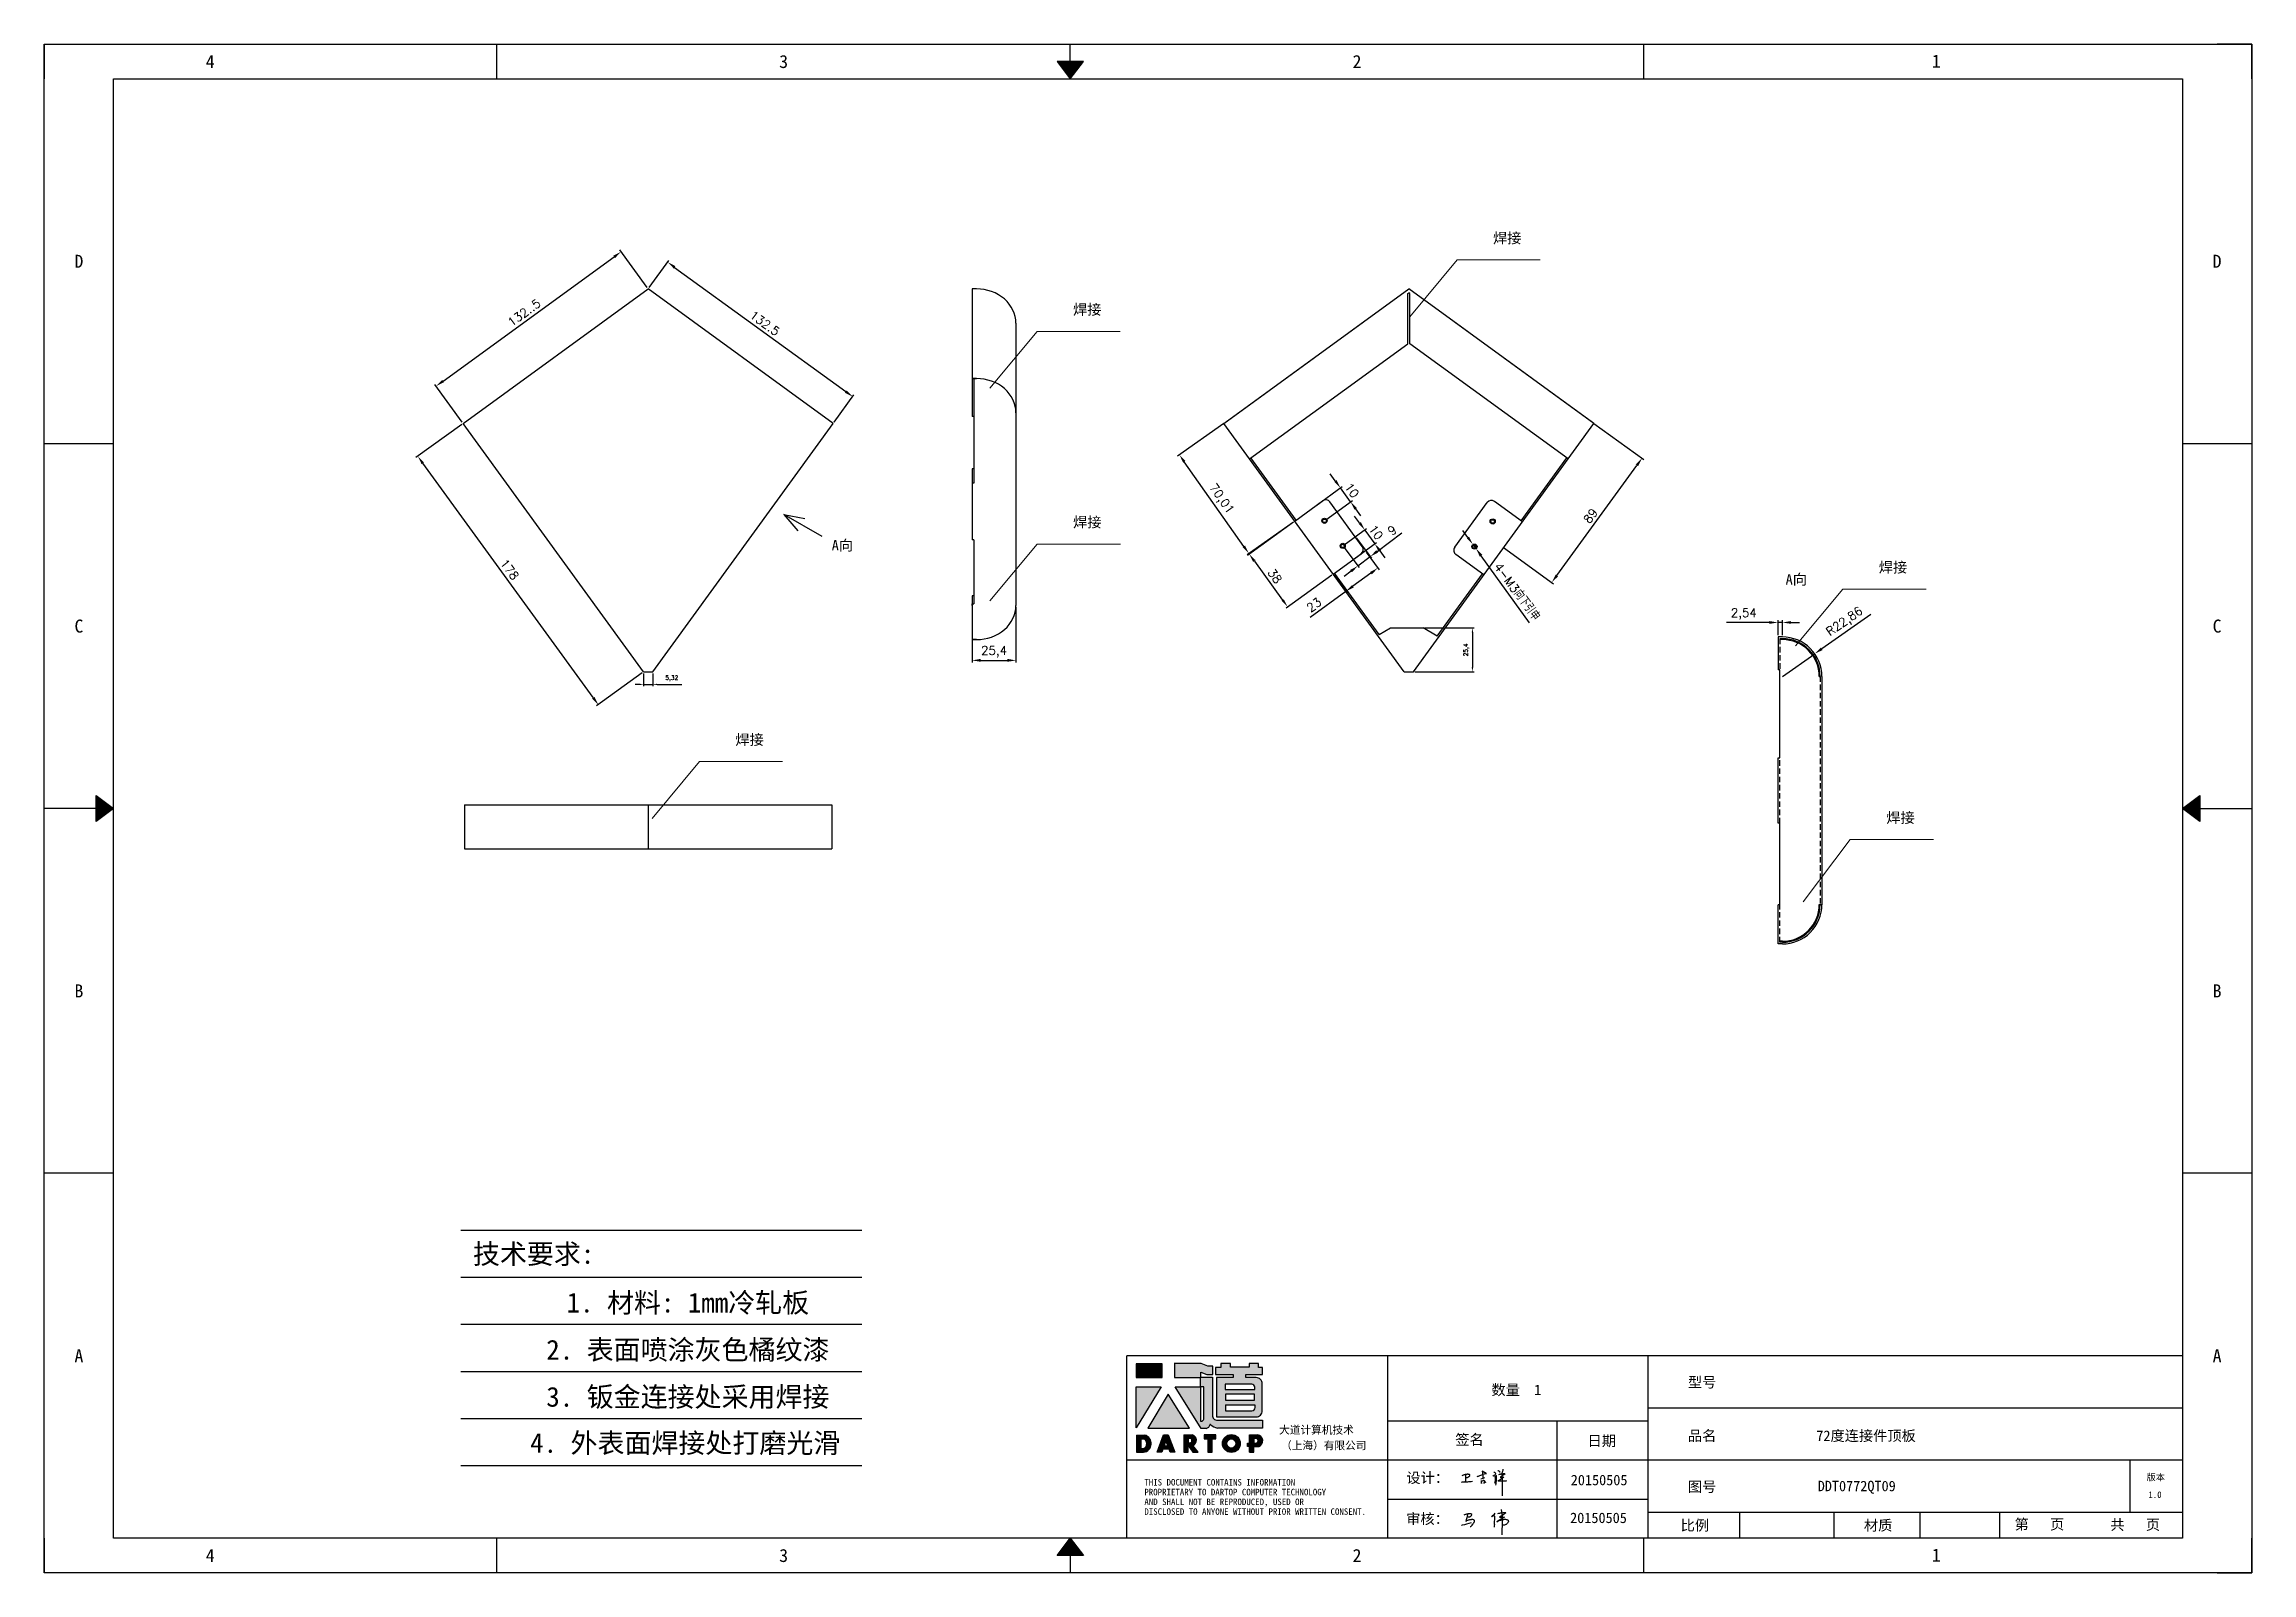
# Model space of a CAD drawing. Header units: millimetres. Extents: x -13830 to 10007, y -16942 to 55335.
# Drawn here: x -4161 to -2881, y 17482 to 18368 of the extents above; entities that cross this region are included whole.
import ezdxf
from ezdxf.enums import TextEntityAlignment as Align

# ---------------------------------------------------------------- set-up
doc = ezdxf.new("R2010")
doc.units = ezdxf.units.MM
doc.linetypes.add('DOT', pattern=[0.25, 0, -0.25])
doc.linetypes.add('HIDDEN2', pattern=[4.7625, 3.175, -1.5875])
for name, color, linetype in [('4', 7, 'Continuous'), ('hidden', 3, 'HIDDEN2'), ('print', 30, 'Continuous')]:
    doc.layers.add(name, color=color, linetype=linetype)
doc.layers.add('dim', color=2, linetype='Continuous', lineweight=9)
doc.styles.add('Dartop', font='')
doc.styles.add('HZ', font='')
doc.styles.add('hzHT', font='simhei.ttf')
doc.styles.get("Standard").update_dxf_attribs({"font": 'txt', "bigfont": 'gbcbig.shx'})
doc.styles.get('Dartop').set_extended_font_data('FangSong_GB2312')
doc.styles.get('HZ').set_extended_font_data('SimSun')
doc.dimstyles.new('0.5small', dxfattribs={"dimtxt": 2.5, "dimasz": 2.5, "dimexe": 1, "dimexo": 1, "dimgap": 2, "dimtad": 1, "dimtxsty": 'Standard', "dimcen": 2.5, "dimadec": 0, "dimazin": 0, "dimtfac": 1, "dimtmove": 0, "dimatfit": 3, "dimfxl": 0, "dimarcsym": 0})
doc.dimstyles.new('small', dxfattribs={"dimtxt": 5, "dimasz": 5, "dimexe": 1.25, "dimexo": 1, "dimgap": 2, "dimtad": 1, "dimtxsty": 'Standard', "dimcen": 2.5, "dimadec": 0, "dimazin": 0, "dimtfac": 1, "dimtmove": 0, "dimatfit": 3, "dimfxl": 0, "dimarcsym": 0})

msp = doc.modelspace()

# ---------------------------------------------------------------- texts
at = {"color": 0}
for s, height, style, p in [('4', 7.554, 'Dartop', (-4064.446, 18358.334)), ('3', 7.554, 'Dartop', (-3732.07, 18358.334)), ('2', 7.554, 'Dartop', (-3399.693, 18358.334)), ('1', 7.554, 'Dartop', (-3063.874, 18358.574)), ('焊接', 6.0432, 'hzHT', (-3312.623, 18255.977)), ('D', 7.554, 'Dartop', (-4140.571, 18242.506)), ('D', 7.554, 'Dartop', (-2901.129, 18242.506)), ('焊接', 6.0432, 'hzHT', (-3556.068, 18214.562)), ('焊接', 6.0432, 'hzHT', (-3556.022, 18091.285)), ('A向', 6.0432, 'hzHT', (-3697.993, 18077.87)), ('A向', 6.0432, 'hzHT', (-3145.058, 18058.075)), ('焊接', 6.0432, 'hzHT', (-3089.013, 18065.077)), ('C', 7.554, 'Dartop', (-4140.571, 18030.994)), ('C', 7.554, 'Dartop', (-2901.129, 18030.994)), ('焊接', 6.0432, 'hzHT', (-3751.809, 17965.14)), ('焊接', 6.0432, 'hzHT', (-3084.631, 17919.913)), ('B', 7.554, 'Dartop', (-4140.571, 17819.481)), ('B', 7.554, 'Dartop', (-2901.129, 17819.481)), ('A', 7.554, 'Dartop', (-4140.571, 17607.969)), ('A', 7.554, 'Dartop', (-2901.129, 17607.969)), ('型号', 6.0432, 'hzHT', (-3199.634, 17592.597)), ('数量  1', 6.0432, 'hzHT', (-3307.34, 17588.159)), ('签名', 6.0432, 'hzHT', (-3334.486, 17559.36)), ('日期', 6.0432, 'hzHT', (-3257.805, 17558.616)), ('品名', 6.0432, 'hzHT', (-3199.634, 17561.574)), ('72度连接件顶板', 6.0432, 'hzHT', (-3104.618, 17561.574)), ('20150505', 6.0432, 'hzHT', (-3259.356, 17535.897)), ('图号', 6.0432, 'hzHT', (-3199.634, 17532.035)), ('DDT0772QT09', 6.04321, 'hzHT', (-3110.017, 17532.43)), ('版本', 3.777, 'hzHT', (-2936.672, 17537.51)), ('1.0', 3.777, 'Dartop', (-2937.126, 17527.416)), ('20150505', 6.0432, 'hzHT', (-3259.716, 17513.969)), ('比例', 6.0432, 'hzHT', (-3203.847, 17509.61)), ('材质', 6.0432, 'hzHT', (-3097.598, 17509.61)), ('第   页', 6.0432, 'hzHT', (-3004.114, 17510.236)), ('共   页', 6.0432, 'hzHT', (-2948.602, 17510.016)), ('4', 7.554, 'Dartop', (-4064.446, 17492.141)), ('3', 7.554, 'Dartop', (-3732.07, 17492.141)), ('2', 7.554, 'Dartop', (-3399.693, 17492.141)), ('1', 7.554, 'Dartop', (-3063.874, 17492.38))]:
    msp.add_text(s, height=height, dxfattribs=dict(at, style=style)).set_placement(p, align=Align.MIDDLE_CENTER)
at = {"style": 'HZ'}
for s, p in [('技术要求:', (-3876.991, 17666.991)), ('     1. 材料: 1mm冷轧板', (-3807.058, 17638.748)), ('     2. 表面喷涂灰色橘纹漆', (-3807.058, 17611.448)), ('     3. 钣金连接处采用焊接', (-3807.058, 17584.148)), ('     4. 外表面焊接处打磨光滑', (-3808.603, 17557.394))]:
    msp.add_text(s, height=11.466, dxfattribs=at).set_placement(p, align=Align.MIDDLE_CENTER)
at = {"color": 0, "style": 'hzHT'}
for s, height, p in [('THIS DOCUMENT CONTAINS INFORMATION', 3.777, (-3522.95, 17532.694)), ('设计：', 6.0432, (-3371.095, 17534.182)), ('AND SHALL NOT BE REPRODUCED, USED OR', 3.777, (-3522.95, 17521.363)), ('DISCLOSED TO ANYONE WITHOUT PRIOR WRITTEN CONSENT.', 3.777, (-3522.95, 17515.697)), ('PROPRIETARY TO DARTOP COMPUTER TECHNOLOGY', 3.777, (-3522.95, 17527.028)), ('审核：', 6.0432, (-3371.185, 17510.384))]:
    msp.add_text(s, height=height, dxfattribs=at).set_placement(p)
at = {"layer": '4', "color": 0, "style": 'hzHT'}
for s, p in [('大道计算机技术', (-3444.832, 17562.693)), ('（上海）有限公司', (-3443.691, 17553.66))]:
    msp.add_text(s, height=4.5324, dxfattribs=at).set_placement(p)

# ---------------------------------------------------------------- blocks, each defined once
blk = doc.blocks.new('*U5')
at = {"color": 254, "linetype": 'Continuous', "extrusion": (0, 0, -1)}
for points in [[(-17, 0.333), (-16.812, 0.25), (-17, 0.5)], [(-17, 0.333), (-17.188, 0.25), (-16.812, 0.25)], [(-17, 0.333), (-17, 0.5), (-17.188, 0.25)]]:
    blk.add_solid(points, dxfattribs=at)
blk = doc.blocks.new('*U4')
at = {"color": 254, "linetype": 'Continuous', "extrusion": (0, 0, -1)}
for points in [[(-33.167, 11), (-33, 11), (-33.25, 11.188)], [(-33.167, 11), (-33.25, 11.188), (-33.25, 10.812)], [(-33.167, 11), (-33.25, 10.812), (-33, 11)]]:
    blk.add_solid(points, dxfattribs=at)
blk = doc.blocks.new('*U6')
at = {"color": 254, "linetype": 'Continuous'}
for points in [[(17, 21.667), (17.188, 21.75), (16.812, 21.75)], [(17, 21.667), (16.812, 21.75), (17, 21.5)], [(17, 21.667), (17, 21.5), (17.188, 21.75)]]:
    blk.add_solid(points, dxfattribs=at)
blk = doc.blocks.new('*U3')
at = {"color": 254, "linetype": 'Continuous', "extrusion": (0, 0, -1)}
for points in [[(-0.833, 11), (-0.75, 10.812), (-0.75, 11.188)], [(-0.833, 11), (-0.75, 11.188), (-1, 11)], [(-0.833, 11), (-1, 11), (-0.75, 10.812)]]:
    blk.add_solid(points, dxfattribs=at)
blk = doc.blocks.new('dadao')
for p, q in [((48, 19.2), (44.9, 10.4)), ((44.9, 10.4), (51.2, 10.4)), ((51.2, 10.4), (48, 19.2))]:
    blk.add_line(p, q)
for points in [[(41.8, 121.6), (41.8, 143.7), (-0.4, 143.7), (-0.4, 121.6), (41.8, 121.6)], [(104.8, 122), (104.8, 130.3), (114.1, 126.3), (124.2, 126.3), (124.2, 139.6), (115.9, 139.6), (105.1, 143.9), (61.5, 143.9)], [(61.7, 144), (61.7, 121.3), (103.9, 121.3)], [(113.4, 38.7), (105.1, 38.7), (63, 106.5), (103.9, 106.5), (103.9, 120.9), (103.9, 121.3)], [(109.7, 53.6), (109.7, 106.2), (104.3, 106.2), (104.3, 50.4), (106.6, 50.4)], [(144.6, 94.4), (144.6, 84.8), (192, 84.8), (192, 94.1), (144.9, 94.1)], [(120.2, 45), (119.5, 45), (119.5, 44.6)], [(0, 28), (0, 0), (11.8, 0)], [(0.1, 28), (14, 28)], [(7.1, 21.8), (7.1, 6.1), (12, 6.1)], [(7.1, 21.8), (11.4, 21.8)], [(76.8, 28.2), (76.8, 0), (84.1, 0), (84.1, 11.1), (91.6, -0.1), (100.3, -0.1), (91.7, 11.1)], [(76.8, 28.2), (90.6, 28.2)], [(84, 22.7), (84, 15.3), (87.2, 15.3)], [(84, 22.7), (87.3, 22.7)], [(183.7, 0), (183.7, 9.6), (180.6, 9.6), (180.6, 14.9), (183.8, 14.9), (183.8, 28.1), (196.1, 28.1), (196.5, 28.1)], [(183.7, 0), (190.9, 0), (190.9, 9.6), (198.8, 9.6)], [(194.9, 22.3), (190.8, 22.3), (190.8, 15), (194.4, 15)]]:
    blk.add_lwpolyline(points)
blk.add_lwpolyline([(137.1, 144.2), (137.1, 137.9), (128.3, 137.9), (128.3, 126.5), (157.3, 126.5), (157.3, 121.5), (130.3, 121.5), (130.3, 57.5), (194.4, 57.5, 0.414214), (204.4, 67.5), (204.4, 111.3, 0.414214), (194.4, 121.3), (177.5, 121.3), (177.5, 126.3), (204.7, 126.3), (204.7, 137.7), (198.2, 137.7), (198.2, 143.9), (183.3, 143.9), (183.3, 138), (153, 138), (153, 144.2), (137.1, 144.2)], format="xyb", close=True)
for points in [[(104.8, 122), (123.4, 122), (123.4, 60, 0.414214), (131.4, 52), (204.8, 52), (204.8, 39.1), (131.7, 39.1)], [(144.3, 110.8), (144.3, 101.8), (192.3, 101.8), (192.3, 105.5, 0.414214), (187.3, 110.5), (144.3, 110.5)], [(144.6, 77), (144.6, 67.5), (187.6, 67.5, 0.414214), (192.6, 72.5), (192.6, 76.4), (144.6, 76.4)]]:
    blk.add_lwpolyline(points, format="xyb")
for points in [[(-0.3, 106.2), (40.4, 106.2), (-0.3, 39.7), (-0.3, 106.2)], [(51.7, 94.1), (18.4, 39.3), (86.2, 39.3)], [(43.8, 28.2), (51.8, 28.2), (62.6, -0.1), (55, -0.1), (53.2, 5), (42.9, 5), (41.1, 0), (33.6, 0)], [(110, 28.1), (110, 21.9), (116, 21.9), (116, -0.1), (123.2, -0.1), (123.2, 22), (129.2, 22), (129.2, 28.1), (110, 28.1)]]:
    blk.add_lwpolyline(points, close=True)
for radius in [14.5, 7.44]:
    blk.add_circle((154.2, 14.2), radius)
for centre, radius, start, end in [((99.2, 60.7), 12.6, 305.6399, 325.969), ((111.6, 46.7), 8.19, 282.9811, 347.6627), ((136, 61.7), 22.9, 226.7358, 259.3209), ((8.5, 13.9), 8.49, 294.2143, 69.7177), ((9.6, 14.2), 14.4, 278.6604, 72.3203), ((86.4, 19), 3.8, 282.527, 76.7196), ((88.6, 19.4), 8.95, 290.6073, 77.2124), ((193.7, 18.7), 3.8, 280.9891, 72.5513), ((195.7, 18.6), 9.51, 288.8959, 85.2442)]:
    blk.add_arc(centre, radius, start, end)
blk = doc.blocks.new('h')
for p, q in [((20768.1, -2360.9), (20773, -2359.1)), ((20769.5, -2366.9), (20769.8, -2370.6)), ((20769.8, -2370.6), (20770.9, -2378)), ((20770.9, -2378), (20771.5, -2370.6)), ((20772.4, -2369.3), (20774.9, -2367.8)), ((20773, -2359.1), (20784.1, -2355.2)), ((20773.3, -2331.8), (20775.3, -2338.7)), ((20789.1, -2340.9), (20773.5, -2331.9)), ((20775.3, -2338.7), (20775.6, -2351.2)), ((20775.6, -2351.2), (20775.5, -2357.3)), ((20782.2, -2369.2), (20780, -2377.1)), ((20780, -2377.1), (20788.3, -2371.3)), ((20780.1, -2366.4), (20780.8, -2366.4)), ((20781.9, -2367.4), (20782.2, -2369.2)), ((20845.7, -2343.5), (20848.4, -2353)), ((20848.9, -2370.3), (20847.9, -2424)), ((20848.4, -2353), (20848.9, -2370.3))]:
    blk.add_line(p, q)
for points in [[(20696.6, -2372.4, 0.002073), (20710.6, -2371.9, 0.016137), (20719.6, -2371.3, 0.008314), (20736.9, -2369.3)], [(20699.1, -2348.2, -0.029745), (20704.6, -2345.4, -0.046842), (20708.4, -2344.2, -0.00919), (20714.3, -2343, -0.018517), (20717.2, -2342.5, -0.037841), (20720.3, -2342.4, -0.039541), (20723.2, -2342.8, -0.149785), (20726, -2344.3, -0.204935), (20726.9, -2346.6, -0.074872), (20726.5, -2348.3, -0.061615), (20725.6, -2350.3, -0.034204), (20723.8, -2352.6, -0.045776), (20722.3, -2354.1, -0.054985), (20720.4, -2355.3, -0.036348), (20717.3, -2356.5, -0.067752), (20715.7, -2356.8, -0.043553), (20713.2, -2356.7)], [(20755, -2351.9, -0.024077), (20759.9, -2350.1, -0.013147), (20768.7, -2346.5, -0.00522), (20775.4, -2344.1, -0.018517), (20777.3, -2343.4, -0.008274), (20786.3, -2341, -0.039541), (20788.3, -2340.8, -0.079216), (20789.4, -2341, -0.204935)], [(20813.5, -2350.1, 0.007348), (20815.9, -2348.7, 0.008421), (20818, -2347.3, 0.009459), (20819.7, -2346.2, -0.016325), (20820.7, -2345.5, -0.173771), (20821.8, -2345.3, -0.085159), (20823.9, -2346, -0.125883), (20826, -2347.9, -0.160659), (20826.6, -2350.1, -0.010447), (20826.5, -2352.3, -0.008247), (20826.2, -2355.1, -0.002698), (20825.3, -2374, 0.001562), (20823.9, -2383.7, 0.016137)], [(20816.8, -2335, -0.053561), (20819.6, -2336.1, -0.075272), (20821.3, -2337.3, -0.005295), (20822.5, -2338.5, -0.009337), (20823.1, -2339.1, -0.026146), (20823.7, -2339.8, -0.016644), (20824.5, -2340.9)], [(20832.1, -2329.2, -0.053561), (20834.9, -2330.3, -0.075272), (20836.7, -2331.5, -0.005295), (20837.8, -2332.6, -0.009337), (20838.5, -2333.3, -0.026146), (20839, -2334, -0.016644), (20839.8, -2335.1)], [(20836, -2343.7, -0.02797), (20842.1, -2342.6, -0.048868), (20845.6, -2342.2, -0.00919), (20851.1, -2341.4, -0.018517), (20853.9, -2341.1, -0.037841), (20856.7, -2341.2, -0.039541), (20859.4, -2341.6, -0.018282), (20840.6, -2354.7, -0.000937)], [(20847.6, -2340.2, 0.021784), (20849.6, -2335.9, 0.028296), (20850.8, -2332.4, 0.008136), (20851.9, -2328.2, 0.028913), (20852.2, -2327, 0.08193), (20852.1, -2325.9, 0.075058), (20851.7, -2324.7, 0.275043)]]:
    blk.add_lwpolyline(points, format="xyb")
for points in [[(20711.3, -2343.5), (20711.3, -2343.5), (20711.5, -2355.8), (20710.7, -2368), (20710.6, -2371.9)], [(20821.5, -2350.6), (20822.4, -2359.2), (20822.2, -2364.9), (20821.7, -2369), (20821.3, -2376.3), (20823.6, -2368.5), (20827.2, -2366.3), (20829.5, -2366.3)], [(20840.6, -2354.7), (20850, -2354.7), (20855, -2354.3), (20845.9, -2361.1), (20840.5, -2364), (20833, -2367.5), (20863.2, -2367.4), (20865.9, -2367.3)]]:
    blk.add_lwpolyline(points)
for centre, radius, start, end in [((20773.7, -2371.2), 2.3, 121.9907, 163.60158), ((20787.5, -2406), 40.3, 100.61827, 108.24823), ((20780.8, -2367.6), 1.15, 9.4675, 90)]:
    blk.add_arc(centre, radius, start, end)
blk = doc.blocks.new('*D11')
at = {"layer": 'Defpoints', "color": 0}
for p in [(-3917.8, 18148.5), (-3944.1, 18129.4), (-3813.2, 18004.5)]:
    blk.add_point(p, dxfattribs=at)
at = {"layer": 'dim', "color": 0, "lineweight": -2}
for p, q in [((-3918.6, 18147.9), (-3945.2, 18128.7)), ((-3842.5, 17989.5), (-3941.2, 18125.4)), ((-3814, 18003.9), (-3840.5, 17984.7))]:
    blk.add_line(p, q, dxfattribs=at)
at = {"layer": 'dim', "color": 0}
for points in [[(-3940.5, 18125.9), (-3941.9, 18124.9), (-3944.1, 18129.4)], [(-3841.8, 17990), (-3843.1, 17989), (-3839.5, 17985.4)]]:
    blk.add_solid(points, dxfattribs=at)
at = {"layer": 'dim', "color": 0, "insert": (-3890.9, 18063.8), "char_height": 5, "attachment_point": 5, "rotation": 306}
blk.add_mtext('178', dxfattribs=at)
blk = doc.blocks.new('*D12')
at = {"layer": 'Defpoints', "color": 0}
for p in [(-3476.1, 18149.1), (-3502.7, 18130.4), (-3435.8, 18091.9)]:
    blk.add_point(p, dxfattribs=at)
at = {"layer": 'dim', "color": 0, "lineweight": -2}
for p, q in [((-3476.9, 18148.5), (-3503.8, 18129.6)), ((-3465.3, 18077.2), (-3499.9, 18126.3)), ((-3436.6, 18091.3), (-3463.4, 18072.4))]:
    blk.add_line(p, q, dxfattribs=at)
at = {"layer": 'dim', "color": 0}
for points in [[(-3499.2, 18126.8), (-3500.5, 18125.8), (-3502.7, 18130.4)], [(-3464.6, 18077.7), (-3466, 18076.7), (-3462.4, 18073.1)]]:
    blk.add_solid(points, dxfattribs=at)
at = {"layer": 'dim', "color": 0, "insert": (-3478.6, 18104.6), "char_height": 5, "attachment_point": 5, "rotation": 305.1815}
blk.add_mtext('70,01', dxfattribs=at)
blk = doc.blocks.new('*D13')
at = {"layer": 'Defpoints', "color": 0}
for p in [(-3435.8, 18091.9), (-3413.5, 18061.2), (-3439.8, 18042)]:
    blk.add_point(p, dxfattribs=at)
at = {"layer": 'dim', "color": 0, "lineweight": -2}
for p, q in [((-3436.6, 18091.3), (-3463.2, 18072)), ((-3459.2, 18068.7), (-3442.8, 18046)), ((-3414.3, 18060.6), (-3440.8, 18041.3))]:
    blk.add_line(p, q, dxfattribs=at)
at = {"layer": 'dim', "color": 0}
for points in [[(-3458.5, 18069.2), (-3459.9, 18068.2), (-3462.2, 18072.7)], [(-3442.1, 18046.5), (-3443.4, 18045.6), (-3439.8, 18042)]]:
    blk.add_solid(points, dxfattribs=at)
at = {"layer": 'dim', "color": 0, "insert": (-3447.3, 18060), "char_height": 5, "attachment_point": 5, "rotation": 306}
blk.add_mtext('38', dxfattribs=at)
blk = doc.blocks.new('*D14')
at = {"layer": 'Defpoints', "color": 0}
for p in [(-3394.9, 18074.7), (-3413.5, 18061.2), (-3387.6, 18064.7)]:
    blk.add_point(p, dxfattribs=at)
at = {"layer": 'dim', "color": 0, "lineweight": -2}
for p, q in [((-3394.3, 18073.9), (-3386.8, 18063.6)), ((-3412.9, 18060.3), (-3405.4, 18050.1)), ((-3391.6, 18061.7), (-3402.1, 18054.1)), ((-3406.2, 18051.1), (-3426.9, 18036))]:
    blk.add_line(p, q, dxfattribs=at)
at = {"layer": 'dim', "color": 0}
for points in [[(-3392.1, 18062.4), (-3391.1, 18061), (-3387.6, 18064.7)], [(-3402.6, 18054.7), (-3401.6, 18053.4), (-3406.2, 18051.1)]]:
    blk.add_solid(points, dxfattribs=at)
at = {"layer": 'dim', "color": 0, "insert": (-3424.6, 18043.3), "char_height": 5, "attachment_point": 5, "rotation": 36.0123}
blk.add_mtext('23', dxfattribs=at)
blk = doc.blocks.new('*D15')
at = {"layer": 'Defpoints', "color": 0}
for p in [(-3400.8, 18082.9), (-3408, 18077.5), (-3392, 18071.3)]:
    blk.add_point(p, dxfattribs=at)
at = {"layer": 'dim', "color": 0, "lineweight": -2}
for p, q in [((-3388, 18074.3), (-3373.7, 18085.1)), ((-3407.4, 18076.7), (-3398.4, 18064.9)), ((-3400.2, 18082.1), (-3391.2, 18070.3)), ((-3399.2, 18065.9), (-3392, 18071.3)), ((-3403.1, 18062.8), (-3407.1, 18059.8))]:
    blk.add_line(p, q, dxfattribs=at)
at = {"layer": 'dim', "color": 0}
for points in [[(-3388.5, 18075), (-3387.5, 18073.6), (-3392, 18071.3)], [(-3403.7, 18063.5), (-3402.6, 18062.2), (-3399.2, 18065.9)]]:
    blk.add_solid(points, dxfattribs=at)
at = {"layer": 'dim', "color": 0, "insert": (-3379.3, 18086.5), "char_height": 5, "attachment_point": 5, "rotation": 37.1461}
blk.add_mtext('9', dxfattribs=at)
blk = doc.blocks.new('*D16')
at = {"layer": 'Defpoints', "color": 0, "transparency": 16777216}
for p in [(-3134.4, 18015), (-3153.1, 18001.8)]:
    blk.add_point(p, dxfattribs=at)
at = {"layer": 'dim', "color": 0, "lineweight": -2, "transparency": 16777216}
for p, q in [((-3101.8, 18037.8), (-3130.3, 18017.8)), ((-3153.1, 18001.8), (-3134.4, 18015))]:
    blk.add_line(p, q, dxfattribs=at)
at = {"layer": 'dim', "color": 0, "transparency": 16777216}
blk.add_solid([(-3130.8, 18018.5), (-3129.8, 18017.1), (-3134.4, 18015)], dxfattribs=at)
at = {"layer": 'dim', "color": 0, "transparency": 16777216, "insert": (-3116.8, 18033.3), "char_height": 5, "attachment_point": 5, "rotation": 35.0263}
blk.add_mtext('R22,86', dxfattribs=at)
blk = doc.blocks.new('*D17')
at = {"layer": 'Defpoints', "color": 0, "transparency": 16777216}
for p in [(-3155.6, 18033.1), (-3155.6, 18024.7), (-3153.1, 18024.7)]:
    blk.add_point(p, dxfattribs=at)
at = {"layer": 'dim', "color": 0, "lineweight": -2, "transparency": 16777216}
for p, q in [((-3160.6, 18033.1), (-3185.5, 18033.1)), ((-3155.6, 18025.7), (-3155.6, 18034.4)), ((-3153.1, 18033.1), (-3155.6, 18033.1)), ((-3153.1, 18025.7), (-3153.1, 18034.4)), ((-3148.1, 18033.1), (-3143.1, 18033.1))]:
    blk.add_line(p, q, dxfattribs=at)
at = {"layer": 'dim', "color": 0, "transparency": 16777216}
for points in [[(-3160.6, 18033.9), (-3160.6, 18032.3), (-3155.6, 18033.1)], [(-3148.1, 18033.9), (-3148.1, 18032.3), (-3153.1, 18033.1)]]:
    blk.add_solid(points, dxfattribs=at)
at = {"layer": 'dim', "color": 0, "transparency": 16777216, "insert": (-3175.5, 18038), "char_height": 5, "attachment_point": 5}
blk.add_mtext('2,54', dxfattribs=at)
blk = doc.blocks.new('*D18')
at = {"layer": 'Defpoints', "color": 0, "transparency": 16777216}
for p in [(-3622.8, 18042.9), (-3597.4, 18042.9), (-3597.4, 18011.1)]:
    blk.add_point(p, dxfattribs=at)
at = {"layer": 'dim', "color": 0, "lineweight": -2, "transparency": 16777216}
for p, q in [((-3622.8, 18041.9), (-3622.8, 18009.9)), ((-3597.4, 18041.9), (-3597.4, 18009.9)), ((-3617.8, 18011.1), (-3602.4, 18011.1))]:
    blk.add_line(p, q, dxfattribs=at)
at = {"layer": 'dim', "color": 0, "transparency": 16777216}
for points in [[(-3617.8, 18012), (-3617.8, 18010.3), (-3622.8, 18011.1)], [(-3602.4, 18012), (-3602.4, 18010.3), (-3597.4, 18011.1)]]:
    blk.add_solid(points, dxfattribs=at)
at = {"layer": 'dim', "color": 0, "transparency": 16777216, "insert": (-3610.1, 18016.1), "char_height": 5, "attachment_point": 5}
blk.add_mtext('25,4', dxfattribs=at)
blk = doc.blocks.new('*D192')
at = {"layer": 'Defpoints', "color": 0}
for p in [(-3408, 18077.5), (-3389.4, 18078.7), (-3402.1, 18069.4)]:
    blk.add_point(p, dxfattribs=at)
at = {"layer": 'dim', "color": 0, "lineweight": -2}
for p, q in [((-3407.2, 18078.1), (-3394.2, 18087.5)), ((-3398.2, 18090.8), (-3401.1, 18094.8)), ((-3395.2, 18086.7), (-3389.4, 18078.7)), ((-3401.3, 18070), (-3388.3, 18079.4)), ((-3386.4, 18074.6), (-3383.5, 18070.6))]:
    blk.add_line(p, q, dxfattribs=at)
at = {"layer": 'dim', "color": 0}
for points in [[(-3397.5, 18091.3), (-3398.8, 18090.3), (-3395.2, 18086.7)], [(-3385.7, 18075.1), (-3387.1, 18074.1), (-3389.4, 18078.7)]]:
    blk.add_solid(points, dxfattribs=at)
at = {"layer": 'dim', "color": 0, "insert": (-3388.7, 18085.4), "char_height": 5, "attachment_point": 5, "rotation": 306}
blk.add_mtext('10', dxfattribs=at)
blk = doc.blocks.new('*D193')
at = {"layer": 'Defpoints', "color": 0}
for p in [(-3409.3, 18111.1), (-3424.4, 18100.1), (-3418.6, 18092.1)]:
    blk.add_point(p, dxfattribs=at)
at = {"layer": 'dim', "color": 0, "lineweight": -2}
for p, q in [((-3423.6, 18100.7), (-3408.3, 18111.9)), ((-3412.3, 18115.2), (-3415.2, 18119.2)), ((-3403.4, 18103), (-3409.3, 18111.1)), ((-3417.7, 18092.6), (-3402.4, 18103.8)), ((-3400.5, 18099), (-3397.6, 18094.9))]:
    blk.add_line(p, q, dxfattribs=at)
at = {"layer": 'dim', "color": 0}
for points in [[(-3411.6, 18115.7), (-3412.9, 18114.7), (-3409.3, 18111.1)], [(-3399.8, 18099.5), (-3401.2, 18098.5), (-3403.4, 18103)]]:
    blk.add_solid(points, dxfattribs=at)
at = {"layer": 'dim', "color": 0, "insert": (-3402.7, 18109.7), "char_height": 5, "attachment_point": 5, "rotation": 306}
blk.add_mtext('10', dxfattribs=at)
blk = doc.blocks.new('*D194')
at = {"layer": 'Defpoints', "color": 0}
for p in [(-3813.2, 18004.5), (-3807.9, 18004.5), (-3807.9, 17997.2)]:
    blk.add_point(p, dxfattribs=at)
at = {"layer": 'dim', "color": 0, "lineweight": -2}
for p, q in [((-3815.7, 17997.2), (-3818.2, 17997.2)), ((-3813.2, 18003.5), (-3813.2, 17996.2)), ((-3813.2, 17997.2), (-3807.9, 17997.2)), ((-3807.9, 18003.5), (-3807.9, 17996.2)), ((-3805.4, 17997.2), (-3791, 17997.2))]:
    blk.add_line(p, q, dxfattribs=at)
at = {"layer": 'dim', "color": 0}
for points in [[(-3815.7, 17997.6), (-3815.7, 17996.8), (-3813.2, 17997.2)], [(-3805.4, 17997.6), (-3805.4, 17996.8), (-3807.9, 17997.2)]]:
    blk.add_solid(points, dxfattribs=at)
at = {"layer": 'dim', "color": 0, "insert": (-3796.9, 18000.7), "char_height": 2.5, "attachment_point": 5}
blk.add_mtext('5,32', dxfattribs=at)
blk = doc.blocks.new('*D195')
at = {"layer": 'Defpoints', "color": 0}
for p in [(-3361.4, 18029.9), (-3367.2, 18004.5), (-3332.8, 18004.5)]:
    blk.add_point(p, dxfattribs=at)
at = {"layer": 'dim', "color": 0, "lineweight": -2}
for p, q in [((-3360.4, 18029.9), (-3331.8, 18029.9)), ((-3332.8, 18027.4), (-3332.8, 18007)), ((-3366.2, 18004.5), (-3331.8, 18004.5))]:
    blk.add_line(p, q, dxfattribs=at)
at = {"layer": 'dim', "color": 0}
for points in [[(-3333.2, 18027.4), (-3332.4, 18027.4), (-3332.8, 18029.9)], [(-3333.2, 18007), (-3332.4, 18007), (-3332.8, 18004.5)]]:
    blk.add_solid(points, dxfattribs=at)
at = {"layer": 'dim', "color": 0, "insert": (-3336.3, 18017.2), "char_height": 2.5, "attachment_point": 5, "rotation": 90}
blk.add_mtext('25,4', dxfattribs=at)
blk = doc.blocks.new('*D212')
at = {"layer": 'Defpoints', "color": 0}
for p in [(-3826.2, 18248.1), (-3810.6, 18226.5), (-3917.8, 18148.5)]:
    blk.add_point(p, dxfattribs=at)
at = {"layer": 'dim', "color": 0, "lineweight": -2}
for p, q in [((-3811.1, 18227.3), (-3827, 18249.1)), ((-3929.5, 18173), (-3830.3, 18245.1)), ((-3918.4, 18149.3), (-3934.2, 18171.1))]:
    blk.add_line(p, q, dxfattribs=at)
at = {"layer": 'dim', "color": 0}
for points in [[(-3830.8, 18245.8), (-3829.8, 18244.4), (-3826.2, 18248.1)], [(-3930, 18173.7), (-3929, 18172.4), (-3933.5, 18170.1)]]:
    blk.add_solid(points, dxfattribs=at)
at = {"layer": 'dim', "color": 0, "insert": (-3882.5, 18212.7), "char_height": 5, "attachment_point": 5, "rotation": 36}
blk.add_mtext('132..5', dxfattribs=at)
blk = doc.blocks.new('*D213')
at = {"layer": 'Defpoints', "color": 0}
for p in [(-3810.6, 18226.5), (-3692, 18164), (-3703.3, 18148.5)]:
    blk.add_point(p, dxfattribs=at)
at = {"layer": 'dim', "color": 0, "lineweight": -2}
for p, q in [((-3810, 18227.3), (-3798.6, 18243)), ((-3795.3, 18239), (-3696.1, 18167)), ((-3702.7, 18149.3), (-3691.3, 18165))]:
    blk.add_line(p, q, dxfattribs=at)
at = {"layer": 'dim', "color": 0}
for points in [[(-3794.8, 18239.7), (-3795.7, 18238.3), (-3799.3, 18242)], [(-3695.6, 18167.6), (-3696.6, 18166.3), (-3692, 18164)]]:
    blk.add_solid(points, dxfattribs=at)
at = {"layer": 'dim', "color": 0, "insert": (-3743, 18206.6), "char_height": 5, "attachment_point": 5, "rotation": 324}
blk.add_mtext('132.5', dxfattribs=at)
blk = doc.blocks.new('*D214')
at = {"layer": 'Defpoints', "color": 0}
for p in [(-3263.2, 18149.1), (-3234.5, 18128.3), (-3315.5, 18077.1)]:
    blk.add_point(p, dxfattribs=at)
at = {"layer": 'dim', "color": 0, "lineweight": -2}
for p, q in [((-3262.4, 18148.5), (-3233.5, 18127.5)), ((-3283.9, 18060.3), (-3237.4, 18124.2)), ((-3314.7, 18076.5), (-3285.8, 18055.5))]:
    blk.add_line(p, q, dxfattribs=at)
at = {"layer": 'dim', "color": 0}
for points in [[(-3238.1, 18124.7), (-3236.8, 18123.7), (-3234.5, 18128.3)], [(-3284.5, 18060.8), (-3283.2, 18059.8), (-3286.8, 18056.3)]]:
    blk.add_solid(points, dxfattribs=at)
at = {"layer": 'dim', "color": 0, "insert": (-3264.3, 18094.9), "char_height": 5, "attachment_point": 5, "rotation": 54}
blk.add_mtext('89', dxfattribs=at)
blk = doc.blocks.new('*D215')
at = {"layer": 'Defpoints', "color": 0}
for p in [(-3332.5, 18078.3), (-3330.7, 18075.9)]:
    blk.add_point(p, dxfattribs=at)
at = {"layer": 'dim', "color": 0, "lineweight": -2}
for p, q in [((-3335.4, 18082.4), (-3338.4, 18086.4)), ((-3332.5, 18078.3), (-3330.7, 18075.9)), ((-3299.7, 18032.9), (-3327.8, 18071.8))]:
    blk.add_line(p, q, dxfattribs=at)
at = {"layer": 'dim', "color": 0}
for points in [[(-3334.8, 18082.8), (-3336.1, 18081.9), (-3332.5, 18078.3)], [(-3327.1, 18072.3), (-3328.5, 18071.3), (-3330.7, 18075.9)]]:
    blk.add_solid(points, dxfattribs=at)
at = {"layer": 'dim', "color": 0, "insert": (-3307, 18050.9), "char_height": 5, "attachment_point": 5, "rotation": 305.827}
blk.add_mtext('4-M3向下引申', dxfattribs=at)

# ---------------------------------------------------------------- dimensions: what is measured, and where the dimension line sits
at = {"layer": 'dim'}
for p1, p2, distance, text, picture, middle in [((-3917.834, 18148.531), (-3810.551, 18226.476), 26.674, '132..5', '*D212', (-3882.516, 18212.723)), ((-3810.551, 18226.476), (-3703.269, 18148.531), 19.141, '132.5', '*D213', (-3743.014, 18206.629))]:
    dim = msp.add_aligned_dim(p1=p1, p2=p2, distance=distance, text=text, dimstyle='small', override={"dimpost": '\\X'}, dxfattribs=at)
    dim.commit()
    dim.dimension.update_dxf_attribs({"geometry": picture, "text_midpoint": middle})
for base, p1, p2, angle, picture, middle in [((-3944.14, 18129.418), (-3813.21, 18004.529), (-3917.834, 18148.531), 125.999975, '*D11', (-3894.555, 18061.17)), ((-3391.992, 18071.293), (-3407.977, 18077.491), (-3400.804, 18082.925), 37.146121, '*D15', (-3376.625, 18082.934)), ((-3387.565, 18064.658), (-3413.455, 18061.157), (-3394.85, 18074.68), 36.012302, '*D14', (-3421.945, 18039.668))]:
    dim = msp.add_linear_dim(base=base, p1=p1, p2=p2, angle=angle, dimstyle='small', override={"dimpost": '\\X'}, dxfattribs=at)
    dim.commit()
    dim.dimension.update_dxf_attribs({"geometry": picture, "text_midpoint": middle, "dimtype": 161})
for p1, p2, distance, picture, middle in [((-3435.791, 18091.899), (-3476.127, 18149.118), 32.56, '*D12', (-3478.552, 18104.582)), ((-3315.493, 18077.116), (-3263.18, 18149.118), -35.448, '*D214', (-3264.299, 18094.926)), ((-3418.557, 18092.054), (-3424.438, 18100.148), -18.675, '*D193', (-3402.749, 18109.723)), ((-3435.791, 18091.899), (-3413.455, 18061.157), -32.59, '*D13', (-3447.348, 18060.017)), ((-3407.9768, 18077.4914), (-3402.1019, 18069.4052), 15.7505, '*D192', (-3388.6563, 18085.3513))]:
    dim = msp.add_aligned_dim(p1=p1, p2=p2, distance=distance, dimstyle='small', override={"dimpost": '\\X'}, dxfattribs=at)
    dim.commit()
    dim.dimension.update_dxf_attribs({"geometry": picture, "text_midpoint": middle})
dim = msp.add_diameter_dim_2p(p1=(-3332.502, 18078.303), p2=(-3330.746, 18075.871), text='4-M3向下引申', dimstyle='small', override={"dimpost": '\\X'}, dxfattribs=at)
dim.commit()
dim.dimension.update_dxf_attribs({"geometry": '*D215', "text_midpoint": (-3310.79, 18048.23), "dimtype": 163})
for base, p1, p2, picture, middle in [((-3597.39, 18011.136), (-3622.79, 18042.878), (-3597.39, 18042.878), '*D18', (-3610.09, 18016.053)), ((-3155.63, 18033.109), (-3153.09, 18024.692), (-3155.63, 18024.692), '*D17', (-3175.547, 18038.026))]:
    dim = msp.add_linear_dim(base=base, p1=p1, p2=p2, dimstyle='small', override={"dimpost": '\\X'}, dxfattribs=at)
    dim.commit()
    dim.dimension.update_dxf_attribs({"geometry": picture, "text_midpoint": middle})
dim = msp.add_radius_dim(center=(-3153.09, 18001.832), mpoint=(-3134.37, 18014.953), dimstyle='small', override={"dimpost": '\\X'}, dxfattribs=at)
dim.commit()
dim.dimension.update_dxf_attribs({"geometry": '*D16', "text_midpoint": (-3116.788, 18033.28)})
dim = msp.add_linear_dim(base=(-3332.814, 18004.529), p1=(-3361.369, 18029.931), p2=(-3367.218, 18004.529), angle=90, dimstyle='0.5small', override={"dimpost": '\\X'}, dxfattribs=at)
dim.commit()
dim.dimension.update_dxf_attribs({"geometry": '*D195', "text_midpoint": (-3336.272, 18017.23)})
dim = msp.add_linear_dim(base=(-3807.892, 17997.205), p1=(-3813.21, 18004.529), p2=(-3807.892, 18004.529), dimstyle='0.5small', override={"dimpost": '\\X'}, dxfattribs=at)
dim.commit()
dim.dimension.update_dxf_attribs({"geometry": '*D194', "text_midpoint": (-3796.934, 17997.205), "dimtype": 160})

# ---------------------------------------------------------------- hatches: boundary and pattern name
for points in [[(-3512.667, 17603.291), (-3527.734, 17603.291), (-3527.734, 17595.419), (-3512.667, 17595.419)], [(-3513.152, 17589.911), (-3527.694, 17589.911), (-3527.694, 17566.168)], [(-3509.121, 17585.602), (-3521.008, 17566.01), (-3496.802, 17566.01)], [(-3481.432, 17562.001), (-3488.312, 17562.001), (-3488.312, 17559.818), (-3486.165, 17559.818), (-3486.165, 17551.954), (-3483.595, 17551.954), (-3483.595, 17559.823), (-3481.432, 17559.823)]]:
    msp.add_hatch(color=0).paths.add_polyline_path(points)
h = msp.add_hatch(color=0)
h.paths.add_polyline_path([(-3490.15, 17598.507), (-3486.824, 17597.07), (-3483.229, 17597.07), (-3483.229, 17601.828), (-3486.195, 17601.828), (-3490.06, 17603.355), (-3505.547, 17603.355), (-3505.547, 17595.307), (-3490.478, 17595.307), (-3490.478, 17595.144), (-3490.478, 17590.001), (-3505.091, 17590.001), (-3490.061, 17565.813), (-3487.084, 17565.813, 0.27937482), (-3484.912, 17567.926), (-3484.912, 17568.037), (-3484.649, 17568.037, 0.14314537), (-3480.552, 17565.952), (-3454.435, 17565.952), (-3454.435, 17570.539), (-3480.663, 17570.539, -0.41421356), (-3483.52, 17573.396), (-3483.52, 17595.561), (-3490.15, 17595.561)])
h.paths.add_polyline_path([(-3490.326, 17589.898), (-3488.411, 17589.898), (-3488.411, 17571.125, -0.08893574), (-3489.521, 17569.983), (-3490.333, 17569.983)], flags=16)
h = msp.add_hatch(color=0)
h.paths.add_polyline_path([(-3454.48, 17601.162), (-3456.804, 17601.162), (-3456.804, 17603.373), (-3462.115, 17603.373), (-3462.115, 17601.273), (-3472.959, 17601.273), (-3472.959, 17603.483), (-3478.638, 17603.483), (-3478.638, 17601.232), (-3481.776, 17601.232), (-3481.776, 17597.157), (-3471.42, 17597.157), (-3471.42, 17595.354), (-3481.07, 17595.354), (-3481.07, 17572.534), (-3458.162, 17572.534, 0.41421356), (-3454.591, 17576.105), (-3454.591, 17591.733, 0.41421356), (-3458.162, 17595.304), (-3464.218, 17595.304), (-3464.218, 17597.073), (-3454.48, 17597.073)])
h.paths.add_polyline_path([(-3460.692, 17591.435, -0.41421356), (-3458.906, 17589.65), (-3458.906, 17588.34), (-3476.057, 17588.34), (-3476.057, 17591.435)], flags=16)
h.paths.add_polyline_path([(-3459.017, 17585.577), (-3459.017, 17582.261), (-3475.946, 17582.261), (-3475.946, 17585.577)], flags=16)
h.paths.add_polyline_path([(-3458.796, 17579.277), (-3458.796, 17577.857, -0.41421356), (-3460.581, 17576.071), (-3475.946, 17576.071), (-3475.946, 17579.277)], flags=16)
h = msp.add_hatch(color=0)
h.paths.add_polyline_path([(-3522.598, 17561.965), (-3527.587, 17561.965), (-3527.587, 17551.983), (-3523.385, 17551.983, 0.79301591)])
h.paths.add_polyline_path([(-3523.311, 17554.169), (-3525.055, 17554.169), (-3525.055, 17559.779), (-3523.504, 17559.779, -0.67136089)], flags=16)
h = msp.add_hatch(color=0)
h.paths.add_polyline_path([(-3509.083, 17562.047), (-3511.93, 17562.047), (-3515.591, 17551.973), (-3512.895, 17551.973), (-3512.26, 17553.758), (-3508.606, 17553.758), (-3507.958, 17551.951), (-3505.24, 17551.951)])
h.paths.add_polyline_path([(-3509.305, 17555.683), (-3511.568, 17555.683), (-3510.457, 17558.848)], flags=16)
h = msp.add_hatch(color=0)
h.paths.add_polyline_path([(-3495.244, 17562.04), (-3500.151, 17562.04), (-3500.151, 17551.967), (-3497.558, 17551.967), (-3497.558, 17555.96), (-3494.893, 17551.931), (-3491.759, 17551.931), (-3494.827, 17555.935, 0.74405494)])
h.paths.add_polyline_path([(-3497.581, 17557.451), (-3497.581, 17560.096), (-3496.422, 17560.096, -0.79680897), (-3496.44, 17557.451)], flags=16)
h = msp.add_hatch(color=0)
h.paths.add_polyline_path([(-3477.693, 17557.04, 1), (-3467.35, 17557.04, 1)])
h.paths.add_polyline_path([(-3469.864, 17557.04, -1), (-3475.178, 17557.04, -1)], flags=16)
h = msp.add_hatch(color=0)
h.paths.add_polyline_path([(-3457.429, 17562.016), (-3457.577, 17562.016), (-3461.952, 17562.016), (-3461.952, 17557.315), (-3463.112, 17557.315), (-3463.112, 17555.407), (-3461.97, 17555.407), (-3461.97, 17551.985), (-3459.417, 17551.985), (-3459.417, 17555.42), (-3456.611, 17555.42, 0.81230381)])
h.paths.add_polyline_path([(-3459.455, 17557.328), (-3459.455, 17559.958), (-3458.002, 17559.958, -0.77821343), (-3458.15, 17557.328)], flags=16)

# ---------------------------------------------------------------- linework, layer by layer
at = {"color": 0, "linetype": 'DOT'}
for p, q in [((-4160.715, 18368.406), (-2901.129, 18368.406)), ((-4160.715, 17502.213), (-4160.715, 18348.262)), ((-2880.985, 18348.262), (-2880.985, 17502.213)), ((-2901.129, 17482.069), (-4160.715, 17482.069))]:
    msp.add_line(p, q, dxfattribs=at)
at = {"color": 0}
for p, q in [((-4160.715, 18368.406), (-4160.715, 18348.262)), ((-3898.258, 18348.262), (-3898.258, 18368.406)), ((-3565.882, 18358.334), (-3565.882, 18368.406)), ((-3233.505, 18348.262), (-3233.505, 18368.406)), ((-2880.985, 18368.406), (-2901.129, 18368.406)), ((-2880.985, 18348.262), (-2880.985, 18368.406)), ((-4120.427, 17502.213), (-4120.427, 18348.262)), ((-4120.427, 18348.262), (-2921.273, 18348.262)), ((-2921.273, 18348.262), (-2921.273, 17502.213)), ((-4120.427, 18136.75), (-4160.715, 18136.75)), ((-2880.985, 18136.75), (-2921.273, 18136.75)), ((-4130.499, 17925.237), (-4160.715, 17925.237)), ((-2911.201, 17925.237), (-2880.985, 17925.237)), ((-4120.427, 17713.725), (-4160.715, 17713.725)), ((-2880.985, 17713.725), (-2921.273, 17713.725)), ((-2921.273, 17607.969), (-3533.147, 17607.969)), ((-3533.147, 17502.213), (-3533.147, 17607.969)), ((-3382.067, 17607.969), (-3382.067, 17502.213)), ((-3230.987, 17502.213), (-3230.987, 17607.969)), ((-3230.987, 17577.753), (-2921.273, 17577.753)), ((-3382.067, 17570.199), (-3230.987, 17570.199)), ((-3283.865, 17570.199), (-3283.865, 17502.213)), ((-3533.147, 17547.537), (-3382.067, 17547.537)), ((-3382.067, 17547.537), (-2921.273, 17547.537)), ((-2951.489, 17517.321), (-2951.489, 17547.537)), ((-3382.067, 17524.875), (-3230.987, 17524.875)), ((-3230.987, 17517.321), (-2921.273, 17517.321)), ((-3177.833, 17502.213), (-3177.833, 17517.321)), ((-3123.055, 17502.213), (-3123.055, 17517.321)), ((-3073.256, 17502.213), (-3073.256, 17517.321)), ((-3027.029, 17502.213), (-3027.029, 17517.321)), ((-4160.715, 17502.213), (-4160.715, 17482.069)), ((-2921.273, 17502.213), (-4120.427, 17502.213)), ((-3898.258, 17482.069), (-3898.258, 17502.213)), ((-3233.505, 17482.069), (-3233.505, 17502.213)), ((-2880.985, 17482.069), (-2880.985, 17502.213)), ((-3565.882, 17492.141), (-3565.882, 17482.069)), ((-2901.129, 17482.069), (-2880.985, 17482.069))]:
    msp.add_line(p, q, dxfattribs=at)
for p, q in [((-3917.834, 18148.531), (-3810.551, 18226.476)), ((-3703.269, 18148.531), (-3810.551, 18226.476)), ((-3622.79, 18226.476), (-3622.79, 18152.517)), ((-3476.936, 18148.531), (-3369.653, 18226.476)), ((-3476.127, 18149.118), (-3369.653, 18226.476)), ((-3370.153, 18223.878), (-3369.653, 18224.166)), ((-3370.153, 18194.716), (-3370.153, 18223.878)), ((-3263.18, 18149.118), (-3369.653, 18226.476)), ((-3262.371, 18148.531), (-3369.653, 18226.476)), ((-3369.153, 18223.878), (-3369.653, 18224.166)), ((-3369.153, 18194.716), (-3369.153, 18223.878)), ((-3597.39, 18206.679), (-3597.39, 18042.878)), ((-3462.006, 18127.982), (-3370.153, 18194.716)), ((-3277.301, 18127.982), (-3369.153, 18194.716)), ((-3622.79, 18174.514), (-3620.25, 18174.514)), ((-3621.79, 18174.514), (-3621.79, 18113.893)), ((-3813.204, 18004.521), (-3917.834, 18148.531)), ((-3807.892, 18004.529), (-3703.269, 18148.531)), ((-3621.79, 18152.517), (-3622.79, 18152.517)), ((-3372.307, 18004.521), (-3476.936, 18148.531)), ((-3366.994, 18004.529), (-3262.371, 18148.531)), ((-3621.79, 18122.192), (-3622.79, 18122.192)), ((-3622.79, 18122.192), (-3622.79, 18080.984)), ((-3434.982, 18092.487), (-3461.197, 18128.569)), ((-3304.619, 18092.083), (-3278.11, 18128.569)), ((-3621.79, 18113.893), (-3622.79, 18113.893)), ((-3709.795, 18082.937), (-3731.872, 18095.683)), ((-3731.872, 18095.683), (-3723.768, 18086.289)), ((-3731.872, 18095.683), (-3719.685, 18093.361)), ((-3435.791, 18091.899), (-3419.61, 18103.655)), ((-3396.611, 18077.103), (-3415.42, 18102.991)), ((-3342.99, 18076.698), (-3324.181, 18102.587)), ((-3303.81, 18091.495), (-3319.99, 18103.251)), ((-3621.79, 18080.984), (-3622.79, 18080.984)), ((-3621.79, 18080.984), (-3621.79, 18043.878)), ((-3413.455, 18061.157), (-3397.274, 18072.913)), ((-3326.146, 18060.752), (-3342.326, 18072.508)), ((-3386.773, 18026.134), (-3412.646, 18061.745)), ((-3386.773, 18026.134), (-3412.646, 18061.745)), ((-3353.201, 18025.215), (-3326.955, 18061.34)), ((-3622.79, 18048.546), (-3622.79, 18023.146)), ((-3621.79, 18048.546), (-3622.79, 18048.546)), ((-3622.79, 18043.878), (-3621.79, 18043.878)), ((-3622.79, 18042.878), (-3622.79, 18043.878)), ((-3622.79, 18043.878), (-3622.79, 18023.146)), ((-3622.79, 18023.146), (-3620.25, 18023.146)), ((-3386.773, 18026.134), (-3380.197, 18029.931)), ((-3380.197, 18029.931), (-3361.369, 18029.931)), ((-3353.201, 18025.215), (-3361.369, 18029.931)), ((-3155.63, 18024.692), (-3155.63, 18005.692)), ((-3153.09, 18024.692), (-3155.63, 18024.692)), ((-3155.63, 18024.692), (-3155.63, 18005.692)), ((-3153.09, 18024.692), (-3155.63, 18024.692)), ((-3153.09, 18023.692), (-3154.63, 18023.692)), ((-3153.09, 18023.692), (-3154.63, 18023.692)), ((-3153.09, 18023.132), (-3154.63, 18023.132)), ((-3813.21, 18004.529), (-3807.892, 18004.529)), ((-3372.312, 18004.529), (-3366.994, 18004.529)), ((-3154.63, 17954.692), (-3154.63, 18005.692)), ((-3131.73, 18001.832), (-3131.23, 18001.832)), ((-3130.23, 18001.832), (-3130.23, 17869.472)), ((-3130.23, 18001.832), (-3130.23, 17869.472)), ((-3155.63, 17916.692), (-3155.63, 17954.692)), ((-3917.024, 17927.349), (-3704.078, 17927.349)), ((-3917.024, 17927.349), (-3917.024, 17901.949)), ((-3810.551, 17927.349), (-3810.551, 17901.949)), ((-3704.078, 17927.349), (-3704.078, 17901.949)), ((-3154.63, 17869.472), (-3154.63, 17916.692)), ((-3917.024, 17901.949), (-3704.078, 17901.949)), ((-3155.63, 17846.692), (-3155.63, 17869.472)), ((-3154.63, 17869.472), (-3155.63, 17869.472)), ((-3130.23, 17869.472), (-3131.73, 17869.472)), ((-3153.09, 17846.692), (-3155.63, 17846.692)), ((-3153.09, 17846.692), (-3155.63, 17846.692)), ((-3153.09, 17846.692), (-3155.63, 17846.692)), ((-3153.09, 17848.252), (-3154.63, 17848.252)), ((-3153.09, 17847.692), (-3154.63, 17847.692)), ((-3153.09, 17847.692), (-3154.63, 17847.692)), ((-3317.185, 17512.546), (-3318.669, 17511.743)), ((-3316.117, 17513.117), (-3317.185, 17512.546)), ((-3317.124, 17514.318), (-3315.236, 17514.318)), ((-3314.229, 17514.41), (-3316.117, 17513.117)), ((-3316.049, 17518.798), (-3315.615, 17515.177)), ((-3315.545, 17512.504), (-3315.705, 17504.184)), ((-3315.615, 17515.177), (-3315.545, 17512.504)), ((-3315.236, 17514.318), (-3314.229, 17514.41))]:
    msp.add_line(p, q)
at = {"extrusion": (0, -0.5, 0.866025)}
for p, q in [((-3620.25, 18226.476), (-3622.79, 18226.476)), ((-3620.25, 18174.514), (-3622.79, 18174.514))]:
    msp.add_line(p, q, dxfattribs=at)
at = {"extrusion": (0, 0.5, 0.866025)}
msp.add_line((-3620.25, 18023.146), (-3622.79, 18023.146), dxfattribs=at)
at = {"color": 0}
for points in [[(-3565.882, 18348.262), (-3558.328, 18358.334), (-3573.436, 18358.334), (-3565.882, 18348.262)], [(-4120.427, 17925.237), (-4130.499, 17917.683), (-4130.499, 17932.791), (-4120.427, 17925.237)], [(-2921.273, 17925.237), (-2911.201, 17932.791), (-2911.201, 17917.683), (-2921.273, 17925.237)], [(-3565.882, 17502.213), (-3558.328, 17492.141), (-3573.436, 17492.141), (-3565.882, 17502.213)]]:
    msp.add_lwpolyline(points, close=True, dxfattribs=at)
for points in [[(-3337.536, 17515.624, -0.02974503), (-3336.672, 17516.057, -0.04684215), (-3336.087, 17516.245, -0.00919025), (-3335.175, 17516.429, -0.01851715), (-3334.718, 17516.496, -0.03784064), (-3334.246, 17516.511, -0.03954126), (-3333.797, 17516.455, -0.14978519), (-3333.359, 17516.216, -0.20493524), (-3333.225, 17515.869, -0.07487171), (-3333.276, 17515.595, -0.06161465), (-3333.425, 17515.292, -0.0342039), (-3333.695, 17514.936, -0.04577587), (-3333.937, 17514.704, -0.05498501), (-3334.229, 17514.521, -0.03634791), (-3334.714, 17514.328, -0.06775206), (-3334.956, 17514.286, -0.04355337), (-3335.338, 17514.306)], [(-3318.669, 17511.743, -0.02974503), (-3317.322, 17512.418, -0.04684215), (-3316.41, 17512.711, -0.00919025), (-3314.986, 17512.999, -0.01851715), (-3314.273, 17513.102, -0.03784064), (-3313.536, 17513.125, -0.03954126), (-3312.837, 17513.038, -0.14978519), (-3312.153, 17512.665, -0.20493524), (-3311.944, 17512.124, -0.07487171), (-3312.023, 17511.697, -0.06161465), (-3312.256, 17511.224, -0.0342039), (-3312.677, 17510.668, -0.04577587), (-3313.055, 17510.308, -0.05498501), (-3313.511, 17510.021, -0.03634791), (-3314.267, 17509.72, -0.06775206), (-3314.645, 17509.655, -0.04355337), (-3315.241, 17509.686)], [(-3318.05, 17516.545, -0.02797026), (-3316.83, 17516.77, -0.04886788), (-3316.123, 17516.846, -0.00919025), (-3315.01, 17517.011, -0.01851715), (-3314.454, 17517.062, -0.03784064), (-3313.884, 17517.05, -0.03954126), (-3313.346, 17516.954, -0.01828189), (-3317.124, 17514.318, -0.0009369)]]:
    msp.add_lwpolyline(points, format="xyb")
msp.add_lwpolyline([(-3335.632, 17516.341), (-3335.632, 17516.341), (-3335.921, 17514.571), (-3336.396, 17512.907), (-3336.707, 17511.886)])
for centre, radius in [((-3418.557, 18092.054), 1.5), ((-3418.557, 18092.054), 1), ((-3321.044, 18091.649), 1.5), ((-3321.044, 18091.649), 1), ((-3407.977, 18077.491), 1.5), ((-3407.977, 18077.491), 1), ((-3331.624, 18077.087), 1.5), ((-3331.624, 18077.087), 1)]:
    msp.add_circle(centre, radius)
at = {"extrusion": (0, -0.5, 0.866025)}
for centre in [(-3620.25, 15761.731, -9113.238), (-3620.25, 15716.731, -9087.257)]:
    msp.add_arc(centre, 22.86, 359.999225, 90, dxfattribs=at)
for centre, radius, start, end in [((-3417.847, 18101.228), 3, 35.999975, 125.999975), ((-3321.754, 18100.824), 3, 54.000025, 144.000025), ((-3399.038, 18075.34), 3, 305.999975, 35.999975), ((-3340.563, 18074.935), 3, 144.000025, 234.000025), ((-3153.09, 18001.832), 22.86, 359.999225, 90), ((-3153.09, 18001.832), 22.86, 359.999225, 90), ((-3153.09, 18001.832), 21.86, 359.999225, 90), ((-3153.09, 18001.832), 21.86, 359.999225, 90), ((-3153.03, 18001.832), 21.3, 0, 90.161397), ((-3153.09, 17869.552), 22.86, 270, 0.000775), ((-3153.09, 17869.552), 21.86, 270, 0.000775), ((-3153.03, 17869.552), 21.3, 269.838603, 0), ((-3153.09, 17869.552), 22.86, 270, 0.000775), ((-3153.09, 17869.552), 21.86, 270, 0.000775), ((-3339.745, 17512.814), 3.193, 281.076982, 291.212632), ((-3409.946, 17797.765), 296.638, 283.91895, 284.971512), ((-3331.828, 17503.442), 9.752, 113.202449, 120.017497), ((-3334.117, 17508.781), 3.943, 102.47486, 113.202449), ((-3328.404, 17482.959), 30.39, 100.36867, 102.47486), ((-3334.752, 17511.319), 2.515, 283.816254, 294.030509), ((-3332.526, 17505.485), 7.49, 96.125337, 100.36867), ((-3334.215, 17510.075), 1.16, 294.836428, 309.901134), ((-3349.68, 17524.343), 22.192, 316.919563, 320.58866), ((-3332.925, 17509.203), 3.75, 87.457037, 96.125337), ((-3332.911, 17509.518), 3.435, 78.399567, 87.457037), ((-3337.105, 17513.562), 5.643, 324.094808, 331.378357), ((-3332.426, 17511.881), 1.022, 44.324655, 78.399567), ((-3332.725, 17511.348), 0.754, 319.573073, 337.48549), ((-3334.802, 17513.007), 3.388, 324.910666, 333.348429), ((-3333.154, 17512.392), 1.65, 326.76781, 340.871018), ((-3332.1, 17512.199), 0.567, 357.998393, 44.324655), ((-3332.654, 17512.218), 1.122, 340.871018, 357.998393), ((-3329.114, 17527.607), 14.915, 299.265464, 300.9495), ((-3295.323, 17402.583), 115.167, 102.46592, 103.2053), ((-3373.805, 17570.253), 76.257, 313.366132, 315.296084), ((-3079.322, 17473.785), 243.4, 171.410173, 171.768083), ((-3320.172, 17514.547), 0.488, 52.375745, 91.291159), ((-3749.068, 17528.381), 429.463, 357.565664, 358.057278), ((-3320.339, 17514.623), 0.559, 357.196828, 33.705179), ((-3332.917, 17515.446), 13.166, 352.912546, 354.802684), ((-3327.978, 17514.997), 8.207, 354.802684, 357.196828)]:
    msp.add_arc(centre, radius, start, end)
at = {"extrusion": (0, 0.5, 0.866025)}
msp.add_arc((3620.25, -15631.363, 9011.573), 22.86, 90, 180.000775, dxfattribs=at)
at = {"layer": 'Defpoints'}
for p, q in [((-3919.219, 17680.769), (-3686.7, 17680.769)), ((-3919.219, 17653.469), (-3686.7, 17653.469)), ((-3919.219, 17653.469), (-3686.7, 17653.469)), ((-3919.219, 17626.169), (-3686.7, 17626.169)), ((-3919.219, 17598.869), (-3686.7, 17598.869)), ((-3919.219, 17571.569), (-3686.7, 17571.569)), ((-3919.219, 17544.269), (-3686.7, 17544.269))]:
    msp.add_line(p, q, dxfattribs=at)
at = {"layer": 'dim'}
for p, q in [((-3369.153, 18210.368), (-3341.727, 18243.265)), ((-3341.727, 18243.265), (-3293.448, 18243.265)), ((-3612.598, 18168.952), (-3585.172, 18201.85)), ((-3585.172, 18201.85), (-3536.893, 18201.85)), ((-3612.552, 18045.676), (-3585.125, 18078.573)), ((-3585.125, 18078.573), (-3536.846, 18078.573)), ((-3145.543, 18019.468), (-3118.116, 18052.365)), ((-3118.116, 18052.365), (-3069.837, 18052.365)), ((-3808.339, 17919.531), (-3780.912, 17952.428)), ((-3780.912, 17952.428), (-3732.633, 17952.428)), ((-3141.161, 17871.083), (-3113.734, 17907.201)), ((-3113.734, 17907.201), (-3065.455, 17907.201))]:
    msp.add_line(p, q, dxfattribs=at)
at = {"layer": 'hidden'}
for p, q in [((-3154.63, 18023.692), (-3154.63, 18005.692)), ((-3154.63, 18005.692), (-3155.63, 18005.692)), ((-3154.63, 18005.692), (-3155.63, 18005.692)), ((-3131.23, 18001.832), (-3131.23, 17869.472)), ((-3155.63, 17954.692), (-3154.63, 17954.692)), ((-3154.63, 17916.692), (-3154.63, 17954.692)), ((-3154.63, 17916.692), (-3155.63, 17916.692)), ((-3154.63, 17847.692), (-3154.63, 17869.472))]:
    msp.add_line(p, q, dxfattribs=at)
at = {"layer": 'print'}
msp.add_lwpolyline([(-4160.715, 18368.406), (-2880.985, 18368.406), (-2880.985, 17482.069), (-4160.715, 17482.069)], close=True, dxfattribs=at)

# ---------------------------------------------------------------- block references
at = {"color": 0, "linetype": 'Continuous', "xscale": 40.28805309813855, "yscale": 40.28805309813855, "zscale": 40.28805309813855}
for name, p in [('*U6', (-4250.778, 17482.069)), ('*U3', (-4160.715, 17482.069)), ('*U4', (-4250.778, 17482.069)), ('*U5', (-4250.778, 17482.069))]:
    msp.add_blockref(name, p, dxfattribs=at)
at = {"color": 0}
for name, p, xscale, yscale, zscale in [('dadao', (-3527.587, 17551.983), 0.3570986524328962, 0.3570986524328962, 0.3570986524328962), ('h', (-6545.977, 17902.336), 0.1549482039698633, 0.1549482039698633, 0.1549482039698633)]:
    msp.add_blockref(name, p, dxfattribs=dict(at, xscale=xscale, yscale=yscale, zscale=zscale))

msp.set_redraw_order([(e.dxf.handle, doc.entitydb.next_handle()) for e in msp.query("TEXT MTEXT ATTDEF DIMENSION ARC_DIMENSION")])  # texts and dimensions are drawn at this point

doc.saveas('drawing.dxf')
